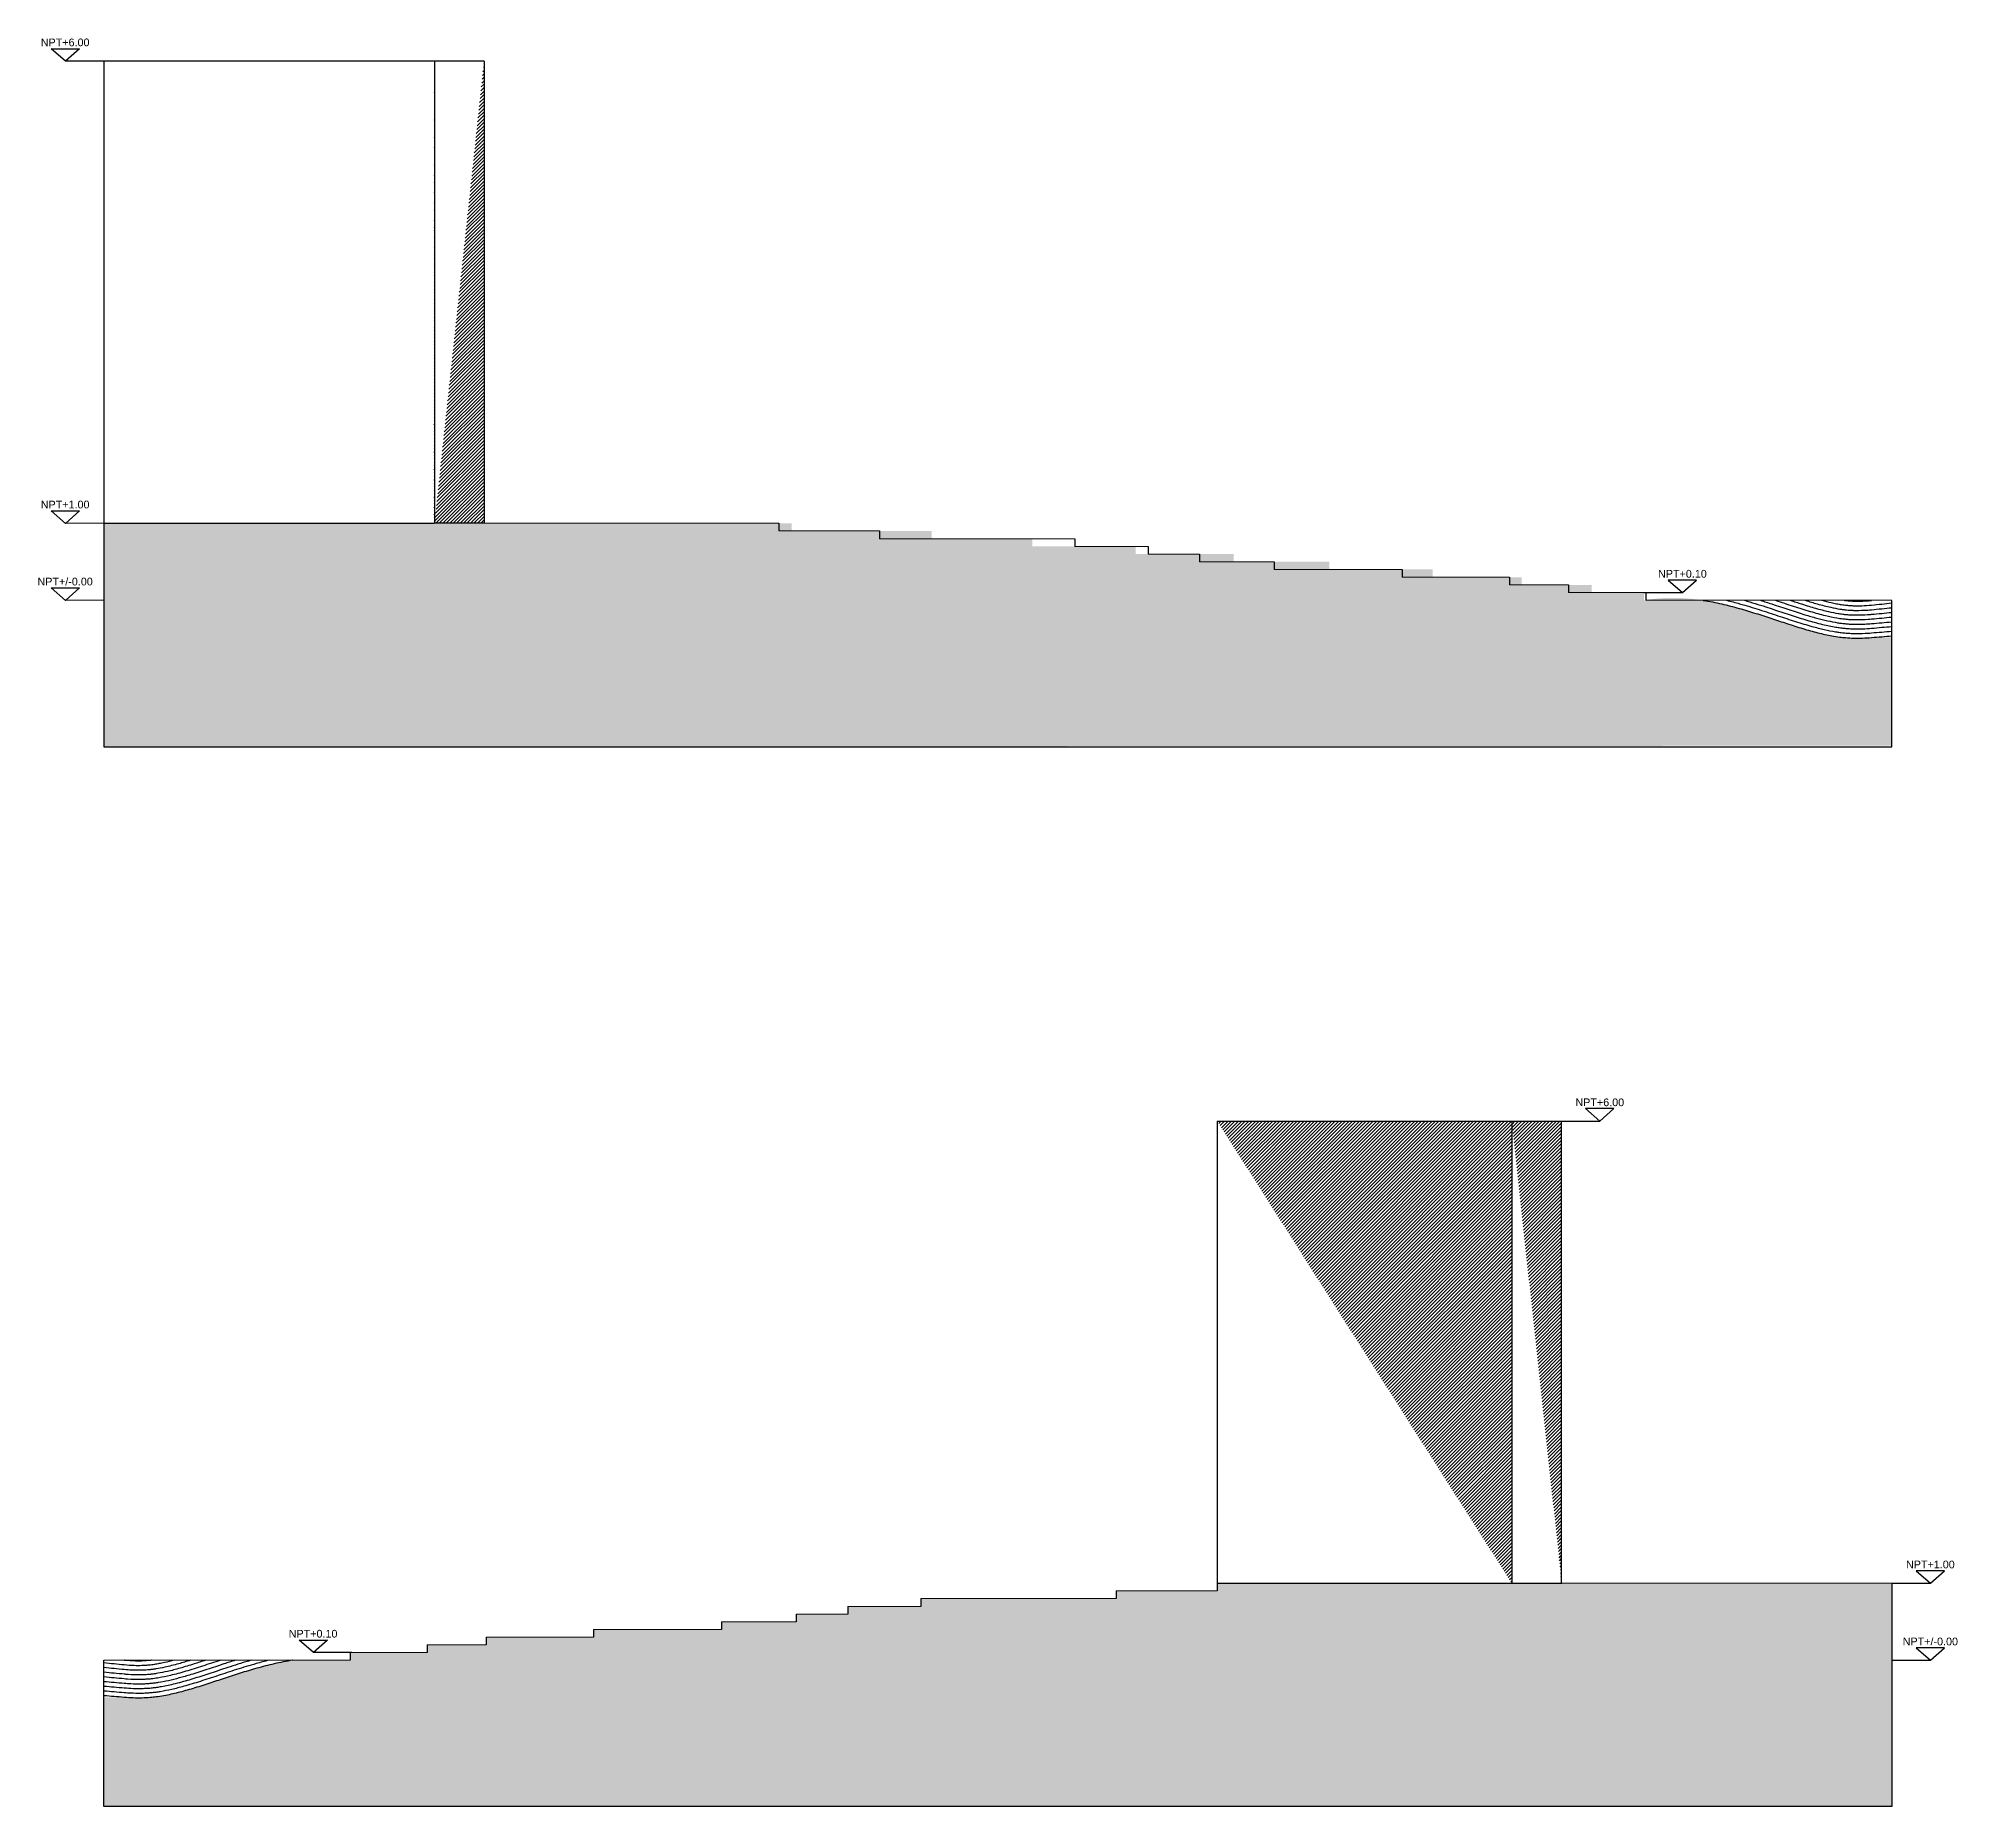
# Model space of a CAD drawing. Header units: centimetres. Extents: x 760 to 9691, y -810 to 2997.
# Drawn here: x 4184 to 6676, y -810 to 1486 of the extents above; entities that cross this region are included whole.
import ezdxf
from ezdxf.enums import TextEntityAlignment as Align

# ---------------------------------------------------------------- set-up
doc = ezdxf.new("R2010")
doc.units = ezdxf.units.CM
for name, color, linetype in [('A-ANNO-SYMB', 3, 'Continuous'), ('A-ANNO-TEXT', 3, 'Continuous'), ('acqua', 140, 'Continuous'), ('MURO', 1, 'Continuous')]:
    doc.layers.add(name, color=color, linetype=linetype)
doc.layers.add('Wall', color=7, linetype='Continuous', lineweight=20)
doc.styles.add('ARIAL', font='Arial.ttf')

msp = doc.modelspace()

# ---------------------------------------------------------------- texts
at = {"layer": 'A-ANNO-TEXT', "style": 'ARIAL'}
for s, rotation, p in [('NPT+6.00', 0.065, (4218.5, 1475.7)), ('NPT+1.00', 0.065, (4218.5, 875.7)), ('NPT+/-0.00', 0.065, (4218.5, 775.7)), ('NPT+6.00', 359.935, (6211.6, 99.6)), ('NPT+1.00', 359.935, (6640.9, -500.4)), ('NPT+/-0.00', 359.935, (6640.9, -600.4))]:
    msp.add_text(s, height=10, rotation=rotation, dxfattribs=at).set_placement(p, align=Align.CENTER)
for p in [(6318.9, 785.8), (4540.5, -590.3)]:
    msp.add_text('NPT+0.10', height=10, dxfattribs=at).set_placement(p, align=Align.CENTER)

# ---------------------------------------------------------------- hatches: boundary and pattern name
h = msp.add_hatch()
h.set_pattern_fill('AR-SAND', color=256)
edge = h.paths.add_edge_path()
edge.add_spline(control_points=[(6564.6, 708.1), (6560.6, 707.7), (6556.8, 707.5), (6545.4, 707.1), (6538, 707.3), (6528.4, 708.1), (6525.9, 708.4), (6520, 709.1), (6516.5, 709.7), (6507.1, 711.4), (6501, 712.7), (6488.4, 715.9), (6481.9, 717.7), (6468.6, 721.7), (6461.7, 723.9), (6448.2, 728.3), (6441.6, 730.5), (6428.1, 734.9), (6421.1, 737.2), (6407, 741.7), (6399.8, 743.8), (6385.1, 748), (6377.6, 750), (6362.2, 753.5), (6354.3, 755), (6338.2, 757.5), (6329.9, 758.5), (6316.4, 759.4), (6311.3, 759.5), (6303.4, 759.5), (6300.6, 759.5), (6295.1, 759.3), (6292.3, 759.1), (6286.9, 758.7), (6284.3, 758.4), (6279.1, 757.8), (6276.5, 757.5), (6272.3, 756.9), (6270.7, 756.6), (6269, 756.4)], knot_values=[1682.444381, 1682.444381, 1682.444381, 1682.444381, 1696.959656, 1696.959656, 1725.814859, 1725.814859, 1735.740588, 1735.740588, 1749.13851, 1749.13851, 1771.292698, 1771.292698, 1793.446887, 1793.446887, 1815.601075, 1815.601075, 1836.106776, 1836.106776, 1856.612477, 1856.612477, 1877.118177, 1877.118177, 1897.623878, 1897.623878, 1918.129578, 1918.129578, 1938.635279, 1938.635279, 1950.917514, 1950.917514, 1957.402573, 1957.402573, 1963.887632, 1963.887632, 1969.924424, 1969.924424, 1975.961216, 1975.961216, 1979.86048, 1979.86048, 1979.86048, 1979.86048], degree=3, periodic=0)
edge.add_line((6268.9, 756.3), (6268.9, 766.4))
edge.add_line((6268.9, 766.4), (6201.2, 766.4))
edge.add_line((6201.2, 766.4), (6201.2, 776.4))
edge.add_line((6201.2, 776.4), (6110, 776.4))
edge.add_line((6110, 776.4), (6110, 786.4))
edge.add_line((6110, 786.4), (5994.5, 786.4))
edge.add_line((5994.5, 786.4), (5994.5, 796.4))
edge.add_line((5994.5, 796.4), (5860.2, 796.4))
edge.add_line((5860.2, 796.4), (5860.2, 806.4))
edge.add_line((5860.2, 806.4), (5736.2, 806.4))
edge.add_line((5736.2, 806.4), (5736.2, 816.4))
edge.add_line((5736.2, 816.4), (5608.7, 816.4))
edge.add_line((5608.7, 816.4), (5608.7, 826.4))
edge.add_line((5608.7, 826.4), (5474.4, 826.4))
edge.add_line((5474.4, 826.4), (5474.4, 836.4))
edge.add_line((5474.4, 836.4), (5343.7, 836.4))
edge.add_line((5343.7, 836.4), (5343.7, 846.4))
edge.add_line((5343.7, 846.4), (5161.9, 846.4))
edge.add_line((5161.9, 846.4), (5161.9, 856.4))
edge.add_line((5161.9, 856.4), (4268.9, 856.4))
edge.add_line((4268.9, 856.4), (4268.9, 756.4))
edge.add_line((4268.9, 756.4), (4268.9, 566.3))
edge.add_line((4268.9, 566.3), (6591, 567.6))
edge.add_line((6591, 567.6), (6590.9, 708.1))
h = msp.add_hatch()
h.set_pattern_fill('AR-SAND', color=256)
h.set_pattern_definition([(37.5, (-2322, -1376.104), (-1.60003, 48.94132), [0, -38.608, 0, -43.18, 0, -41.275]), (7.5, (-2322, -1376.104), (44.95233, 71.6825), [0, -20.828, 0, -34.798, 0, -13.335]), (327.5, (-2353.24, -1376.104), (79.09924, 0.14372), [0, -12.7, 0, -45.72, 0, -59.69]), (317.5, (-2353.24, -1376.104), (76.35565, 22.29293), [0, -6.35, 0, -29.972, 0, -34.29])])
edge = h.paths.add_edge_path()
edge.add_spline(control_points=[(4295.3, -668), (4299.2, -668.4), (4303.1, -668.6), (4314.5, -669), (4321.8, -668.8), (4331.5, -668), (4334, -667.7), (4339.9, -667), (4343.3, -666.4), (4352.8, -664.7), (4358.9, -663.4), (4371.5, -660.2), (4377.9, -658.4), (4391.3, -654.4), (4398.1, -652.2), (4411.6, -647.8), (4418.3, -645.6), (4431.8, -641.2), (4438.7, -638.9), (4452.8, -634.4), (4460, -632.3), (4474.8, -628.1), (4482.3, -626.2), (4497.7, -622.6), (4505.6, -621.1), (4521.7, -619.8), (4530, -619.8), (4543.5, -619.8), (4548.6, -619.8), (4556.5, -619.8), (4559.3, -619.8), (4564.8, -619.8), (4567.6, -619.8), (4573, -619.8), (4575.6, -619.8), (4580.8, -619.8), (4583.4, -619.8), (4587.6, -619.2), (4589.2, -619.5), (4590.8, -619.8)], knot_values=[1682.444381, 1682.444381, 1682.444381, 1682.444381, 1696.959656, 1696.959656, 1725.814859, 1725.814859, 1735.740588, 1735.740588, 1749.13851, 1749.13851, 1771.292698, 1771.292698, 1793.446887, 1793.446887, 1815.601075, 1815.601075, 1836.106776, 1836.106776, 1856.612477, 1856.612477, 1877.118177, 1877.118177, 1897.623878, 1897.623878, 1918.129578, 1918.129578, 1938.635279, 1938.635279, 1950.917514, 1950.917514, 1957.402573, 1957.402573, 1963.887632, 1963.887632, 1969.924424, 1969.924424, 1975.961216, 1975.961216, 1979.86048, 1979.86048, 1979.86048, 1979.86048], degree=3, periodic=0)
edge.add_line((4588.6, -619.8), (4588.6, -609.8))
edge.add_line((4588.6, -609.8), (4688.8, -609.8))
edge.add_line((4688.8, -609.8), (4688.8, -599.8))
edge.add_line((4688.8, -599.8), (4765.4, -599.8))
edge.add_line((4765.4, -599.8), (4765.4, -589.8))
edge.add_line((4765.4, -589.8), (4904.9, -589.8))
edge.add_line((4904.9, -589.8), (4904.9, -579.8))
edge.add_line((4904.9, -579.8), (5071, -579.8))
edge.add_line((5071, -579.8), (5071, -569.8))
edge.add_line((5071, -569.8), (5167.9, -569.8))
edge.add_line((5167.9, -569.8), (5167.9, -559.8))
edge.add_line((5167.9, -559.8), (5234.9, -559.8))
edge.add_line((5234.9, -559.8), (5234.9, -549.8))
edge.add_line((5234.9, -549.8), (5329.9, -549.8))
edge.add_line((5329.9, -549.8), (5329.9, -539.8))
edge.add_line((5329.9, -539.8), (5583.7, -539.8))
edge.add_line((5583.7, -539.8), (5583.7, -529.8))
edge.add_line((5583.7, -529.8), (5714.7, -529.8))
edge.add_line((5714.7, -529.8), (5714.7, -519.8))
edge.add_line((5714.7, -519.8), (6590.9, -519.8))
edge.add_line((6590.9, -519.8), (6590.9, -619.8))
edge.add_line((6590.9, -619.8), (6590.9, -809.8))
edge.add_line((6590.9, -809.8), (4268.9, -808.5))
edge.add_line((4268.9, -808.5), (4269, -668))
at = {"layer": 'MURO'}
h = msp.add_hatch(dxfattribs=at)
h.set_pattern_fill('ANSI31', color=256)
edge = h.paths.add_edge_path()
edge.add_line((4698.2, 1456.4), (4698.2, 856.4))
edge.add_line((4762.6, 1456.4), (4268.9, 1456.4))
edge.add_line((4762.6, 1456.4), (4762.6, 856.4))
edge.add_line((4762.6, 856.4), (4697.6, 856.4))
h = msp.add_hatch(dxfattribs=at)
h.set_pattern_fill('ANSI31', color=256)
edge = h.paths.add_edge_path()
edge.add_line((6097.3, 80.2), (6097.3, -519.8))
edge.add_line((5714.7, 80.2), (6161.6, 80.2))
edge.add_line((6161.6, 80.2), (6161.6, -519.8))
edge.add_line((6097.3, -519.8), (6162.3, -519.8))

# ---------------------------------------------------------------- linework, layer by layer
for p, q in [((4268.9, 856.4), (4268.9, 756.4)), ((4268.9, 856.4), (4268.9, 756.4)), ((5145.2, 856.4), (5145.2, 846.4)), ((5276.1, 846.4), (5276.1, 836.4)), ((5530, 836.4), (5530, 826.4)), ((5625, 826.4), (5625, 816.4)), ((5691.9, 816.4), (5691.9, 806.4)), ((5788.9, 806.4), (5788.9, 796.4)), ((5954.9, 796.4), (5954.9, 786.4)), ((6094.5, 786.4), (6094.5, 776.4)), ((6171, 776.4), (6171, 766.4)), ((4268.9, 756.4), (4268.9, 566.3)), ((6271.3, 766.4), (6271.3, 756.4)), ((6590.9, 566.3), (6590.9, 756.3)), ((4268.9, 566.3), (6590.9, 566.3)), ((5714.7, -519.8), (5714.7, -529.8)), ((6590.9, -519.8), (6590.9, -619.8)), ((5329.9, -539.8), (5329.9, -549.8)), ((5583.7, -529.8), (5583.7, -539.8)), ((5071, -569.8), (5071, -579.8)), ((5167.9, -559.8), (5167.9, -569.8)), ((5234.9, -549.8), (5234.9, -559.8)), ((4765.4, -589.8), (4765.4, -599.8)), ((4904.9, -579.8), (4904.9, -589.8)), ((4268.9, -809.8), (4268.9, -619.8)), ((4588.6, -609.8), (4588.6, -619.8)), ((4688.8, -599.8), (4688.8, -609.8)), ((6590.9, -619.8), (6590.9, -809.8)), ((6590.9, -809.8), (4268.9, -809.8))]:
    msp.add_line(p, q)
at = {"layer": 'A-ANNO-SYMB', "ltscale": 0.8}
for p, q in [((4268.9, 1456.4), (4218.9, 1456.3)), ((4268.9, 856.4), (4218.9, 856.3)), ((4268.9, 756.4), (4218.9, 756.3)), ((6268.9, 766.4), (6318.9, 766.4)), ((6161.6, 80.2), (6211.6, 80.2)), ((6590.9, -519.8), (6640.9, -519.8)), ((4590.9, -609.8), (4540.9, -609.8)), ((6590.9, -619.8), (6640.9, -619.8))]:
    msp.add_line(p, q, dxfattribs=at)
at = {"layer": 'A-ANNO-SYMB'}
for points in [[(4218.9, 1456.3), (4200.5, 1472.5), (4237.3, 1472.5)], [(4218.9, 856.3), (4200.5, 872.5), (4237.3, 872.5)], [(6318.9, 766.4), (6337.3, 782.6), (6300.5, 782.6)], [(4218.9, 756.3), (4200.5, 772.5), (4237.3, 772.5)], [(6211.6, 80.2), (6230, 96.4), (6193.2, 96.4)], [(6640.9, -519.8), (6659.3, -503.6), (6622.6, -503.6)], [(4540.9, -609.8), (4522.5, -593.5), (4559.3, -593.5)], [(6640.9, -619.8), (6659.3, -603.6), (6622.6, -603.6)]]:
    msp.add_lwpolyline(points, close=True, dxfattribs=at)
at = {"layer": 'acqua'}
for points, knots in [([(6345.8, 756.4), (6345.9, 756.3), (6346.1, 756.3), (6354.3, 755), (6362.2, 753.5), (6377.6, 750), (6385.1, 748), (6399.8, 743.8), (6407, 741.7), (6421.1, 737.2), (6428.1, 734.9), (6441.6, 730.5), (6448.2, 728.3), (6461.7, 723.9), (6468.6, 721.7), (6481.9, 717.7), (6488.4, 715.9), (6501, 712.7), (6507.1, 711.4), (6516.5, 709.7), (6520, 709.1), (6525.9, 708.4), (6528.4, 708.1), (6538, 707.3), (6545.4, 707.1), (6556.8, 707.5), (6560.6, 707.7), (6564.6, 708.1), (6564.6, 708.1), (6564.6, 708.1), (6564.6, 708.1), (6573.3, 708.8), (6582.1, 709.5), (6590.9, 710.3)], [1743.825881, 1743.825881, 1743.825881, 1743.825881, 1744.175282, 1744.175282, 1764.680983, 1764.680983, 1785.186683, 1785.186683, 1805.692384, 1805.692384, 1826.198085, 1826.198085, 1846.703785, 1846.703785, 1868.857974, 1868.857974, 1891.012162, 1891.012162, 1913.16635, 1913.16635, 1926.564272, 1926.564272, 1936.490002, 1936.490002, 1965.345205, 1965.345205, 1979.86048, 1979.86048, 1979.86048, 1979.863664, 1979.863664, 1979.863664, 2012.485439, 2012.485439, 2012.485439, 2012.485439]), ([(6376.3, 756.4), (6382.1, 755), (6387.7, 753.5), (6402, 749.5), (6410.4, 746.9), (6427, 741.6), (6435, 739), (6450.7, 733.8), (6458.3, 731.3), (6473.1, 726.6), (6480.2, 724.4), (6492.6, 721), (6497.9, 719.7), (6508.1, 717.3), (6513.1, 716.3), (6519.8, 715.2), (6521.8, 715), (6525.8, 714.4), (6527.9, 714.2), (6532.2, 713.8), (6534.3, 713.6), (6538.6, 713.4), (6540.8, 713.3), (6547.3, 713.2), (6551.8, 713.3), (6559, 713.7), (6561.8, 713.8), (6564.6, 714.1), (6564.6, 714.1), (6564.6, 714.1), (6564.6, 714.1), (6573.3, 714.8), (6582.1, 715.6), (6590.9, 716.3)], [1769.1928, 1769.1928, 1769.1928, 1769.1928, 1784.409653, 1784.409653, 1808.41437, 1808.41437, 1832.419088, 1832.419088, 1856.423805, 1856.423805, 1880.428522, 1880.428522, 1899.26089, 1899.26089, 1918.093258, 1918.093258, 1925.895247, 1925.895247, 1934.706752, 1934.706752, 1943.518258, 1943.518258, 1952.329763, 1952.329763, 1969.952774, 1969.952774, 1980.494814, 1980.494814, 1980.494814, 1980.498032, 1980.498032, 1980.498032, 2013.888773, 2013.888773, 2013.888773, 2013.888773]), ([(6399.6, 756.4), (6409, 753.6), (6418.2, 750.8), (6434.7, 745.4), (6442.1, 742.9), (6456.6, 738.2), (6463.6, 735.9), (6477.2, 731.6), (6483.8, 729.6), (6493.8, 726.9), (6497.5, 726), (6506.9, 723.7), (6512.6, 722.5), (6520.1, 721.3), (6522.1, 721), (6526, 720.4), (6527.9, 720.2), (6531.7, 719.9), (6533.6, 719.7), (6537.5, 719.5), (6539.4, 719.4), (6545.3, 719.2), (6549.2, 719.2), (6556.9, 719.5), (6560.7, 719.8), (6564.6, 720.1), (6564.6, 720.1), (6564.6, 720.1), (6564.6, 720.1), (6573.3, 720.9), (6582.1, 721.7), (6590.9, 722.4)], [1788.755248, 1788.755248, 1788.755248, 1788.755248, 1814.704991, 1814.704991, 1837.151429, 1837.151429, 1859.597868, 1859.597868, 1882.044306, 1882.044306, 1895.135713, 1895.135713, 1917.089972, 1917.089972, 1925.297808, 1925.297808, 1933.54056, 1933.54056, 1941.783312, 1941.783312, 1950.026064, 1950.026064, 1966.138166, 1966.138166, 1981.160105, 1981.160105, 1981.160105, 1981.163364, 1981.163364, 1981.163364, 2015.348584, 2015.348584, 2015.348584, 2015.348584]), ([(6420.3, 756.4), (6425.3, 754.8), (6430.2, 753.2), (6442.7, 749.1), (6450.1, 746.6), (6464.4, 741.9), (6471.3, 739.7), (6483.2, 736.1), (6488.2, 734.6), (6498, 732), (6502.7, 730.8), (6511.9, 728.8), (6516.2, 728), (6522.2, 727), (6523.9, 726.8), (6527.5, 726.3), (6529.4, 726.1), (6533.1, 725.8), (6534.9, 725.6), (6538.7, 725.4), (6540.6, 725.3), (6546.9, 725.2), (6551.3, 725.3), (6558.7, 725.7), (6561.6, 725.9), (6564.6, 726.1), (6564.6, 726.1), (6564.6, 726.1), (6564.6, 726.1), (6573.3, 726.9), (6582.1, 727.7), (6590.9, 728.5)], [1806.424471, 1806.424471, 1806.424471, 1806.424471, 1820.835961, 1820.835961, 1843.461091, 1843.461091, 1866.08622, 1866.08622, 1883.738863, 1883.738863, 1901.391505, 1901.391505, 1919.044148, 1919.044148, 1926.461761, 1926.461761, 1934.774258, 1934.774258, 1943.086755, 1943.086755, 1951.399251, 1951.399251, 1970.19153, 1970.19153, 1981.859635, 1981.859635, 1981.859635, 1981.862949, 1981.862949, 1981.862949, 2016.86779, 2016.86779, 2016.86779, 2016.86779]), ([(6439.7, 756.4), (6447.7, 753.7), (6455.4, 751.2), (6470.4, 746.3), (6477.7, 744), (6491.6, 739.9), (6498.2, 738.1), (6509.8, 735.4), (6514.8, 734.3), (6522.2, 733.1), (6524.9, 732.7), (6529, 732.2), (6530.6, 732), (6534.1, 731.7), (6536, 731.6), (6539.9, 731.4), (6541.8, 731.3), (6549.1, 731.2), (6554.6, 731.4), (6561.7, 731.9), (6563.1, 732), (6564.6, 732.2), (6564.6, 732.2), (6564.6, 732.2), (6564.6, 732.2), (6573.3, 733), (6582.1, 733.8), (6590.9, 734.6)], [1823.592156, 1823.592156, 1823.592156, 1823.592156, 1847.406065, 1847.406065, 1871.741448, 1871.741448, 1896.076832, 1896.076832, 1916.33164, 1916.33164, 1928.068229, 1928.068229, 1935.427839, 1935.427839, 1944.2689, 1944.2689, 1953.10996, 1953.10996, 1976.807691, 1976.807691, 1982.594364, 1982.594364, 1982.594364, 1982.597744, 1982.597744, 1982.597744, 2018.445641, 2018.445641, 2018.445641, 2018.445641]), ([(6458.9, 756.4), (6464, 754.7), (6468.9, 753.1), (6480.1, 749.6), (6486.1, 747.7), (6497.8, 744.5), (6503.3, 743), (6512.9, 740.8), (6517.1, 740), (6523.1, 739), (6525.2, 738.7), (6528.8, 738.2), (6530.3, 738.1), (6533.7, 737.8), (6535.5, 737.6), (6539.2, 737.4), (6541.1, 737.3), (6544.9, 737.3), (6546.9, 737.3), (6553.3, 737.4), (6557.9, 737.6), (6563.3, 738.1), (6563.9, 738.1), (6564.6, 738.2), (6564.6, 738.2), (6564.6, 738.2), (6564.6, 738.2), (6573.3, 739), (6582.1, 739.9), (6590.9, 740.7)], [1841.262504, 1841.262504, 1841.262504, 1841.262504, 1857.361203, 1857.361203, 1878.475204, 1878.475204, 1899.589205, 1899.589205, 1917.064272, 1917.064272, 1926.546792, 1926.546792, 1934.056895, 1934.056895, 1942.925024, 1942.925024, 1951.793152, 1951.793152, 1960.661281, 1960.661281, 1980.659543, 1980.659543, 1983.366719, 1983.366719, 1983.366719, 1983.370178, 1983.370178, 1983.370178, 2020.084519, 2020.084519, 2020.084519, 2020.084519]), ([(6478.5, 756.4), (6483.8, 754.7), (6489, 753.1), (6500.2, 750), (6506.2, 748.5), (6515.8, 746.4), (6519.7, 745.6), (6524.8, 744.8), (6526.2, 744.6), (6529.2, 744.2), (6530.7, 744.1), (6533.6, 743.8), (6535.1, 743.7), (6538.1, 743.5), (6539.7, 743.4), (6545.6, 743.2), (6550.1, 743.3), (6558, 743.6), (6561.2, 743.9), (6564.6, 744.2), (6564.6, 744.2), (6564.6, 744.2), (6564.6, 744.2), (6573.3, 745.1), (6582.1, 745.9), (6590.9, 746.8)], [1860.661737, 1860.661737, 1860.661737, 1860.661737, 1878.903321, 1878.903321, 1902.197841, 1902.197841, 1919.21555, 1919.21555, 1926.002041, 1926.002041, 1933.562434, 1933.562434, 1941.122827, 1941.122827, 1948.68322, 1948.68322, 1970.035878, 1970.035878, 1984.178369, 1984.178369, 1984.178369, 1984.181907, 1984.181907, 1984.181907, 2021.792769, 2021.792769, 2021.792769, 2021.792769]), ([(6499.9, 756.4), (6504.2, 755.2), (6508.3, 754.2), (6514.5, 752.8), (6516.8, 752.3), (6521.3, 751.5), (6523.4, 751.1), (6526.6, 750.6), (6527.8, 750.5), (6530.1, 750.2), (6531.2, 750.1), (6533.8, 749.8), (6535.4, 749.7), (6538.5, 749.5), (6540.1, 749.4), (6544.9, 749.2), (6548.3, 749.2), (6555.8, 749.5), (6560.1, 749.8), (6564.6, 750.2), (6564.6, 750.2), (6564.6, 750.2), (6564.6, 750.2), (6573.3, 751.1), (6582.1, 752), (6590.9, 752.9)], [1884.378312, 1884.378312, 1884.378312, 1884.378312, 1900.953574, 1900.953574, 1910.996034, 1910.996034, 1921.038494, 1921.038494, 1926.908592, 1926.908592, 1932.77869, 1932.77869, 1940.969962, 1940.969962, 1949.161234, 1949.161234, 1965.543779, 1965.543779, 1985.032772, 1985.032772, 1985.032772, 1985.036404, 1985.036404, 1985.036404, 2023.566114, 2023.566114, 2023.566114, 2023.566114]), ([(6529.1, 756.4), (6529.5, 756.3), (6530, 756.2), (6531.7, 756), (6532.9, 755.9), (6535.4, 755.7), (6536.7, 755.6), (6539.2, 755.4), (6540.5, 755.4), (6544.4, 755.3), (6547.1, 755.2), (6554.5, 755.4), (6559.2, 755.7), (6564.4, 756.2), (6564.5, 756.3), (6564.6, 756.3)], [1925.799411, 1925.799411, 1925.799411, 1925.799411, 1928.22565, 1928.22565, 1935.166708, 1935.166708, 1942.107766, 1942.107766, 1949.048823, 1949.048823, 1962.930939, 1962.930939, 1985.497686, 1985.497686, 1985.932719, 1985.932719, 1985.932719, 1985.932719]), ([(4483.5, -619.8), (4477.8, -621.1), (4472.2, -622.6), (4457.9, -626.6), (4449.4, -629.2), (4432.9, -634.5), (4424.9, -637.1), (4409.2, -642.3), (4401.6, -644.8), (4386.8, -649.5), (4379.6, -651.7), (4367.3, -655.1), (4362, -656.5), (4351.8, -658.8), (4346.8, -659.8), (4340.1, -660.9), (4338.1, -661.2), (4334, -661.7), (4331.9, -661.9), (4327.7, -662.3), (4325.6, -662.5), (4321.3, -662.7), (4319.1, -662.8), (4312.5, -662.9), (4308.1, -662.8), (4300.8, -662.4), (4298.1, -662.3), (4295.3, -662), (4295.3, -662), (4295.3, -662), (4295.3, -662), (4286.5, -661.3), (4277.7, -660.5), (4268.9, -659.8)], [1769.1928, 1769.1928, 1769.1928, 1769.1928, 1784.409653, 1784.409653, 1808.41437, 1808.41437, 1832.419088, 1832.419088, 1856.423805, 1856.423805, 1880.428522, 1880.428522, 1899.26089, 1899.26089, 1918.093258, 1918.093258, 1925.895247, 1925.895247, 1934.706752, 1934.706752, 1943.518258, 1943.518258, 1952.329763, 1952.329763, 1969.952774, 1969.952774, 1980.494814, 1980.494814, 1980.494814, 1980.498032, 1980.498032, 1980.498032, 2013.888773, 2013.888773, 2013.888773, 2013.888773]), ([(4460.3, -619.8), (4450.8, -622.5), (4441.7, -625.3), (4425.2, -630.7), (4417.8, -633.2), (4403.3, -637.9), (4396.3, -640.2), (4382.7, -644.5), (4376.1, -646.5), (4366, -649.2), (4362.4, -650.1), (4352.9, -652.4), (4347.2, -653.6), (4339.8, -654.8), (4337.8, -655.1), (4333.9, -655.7), (4332, -655.9), (4328.2, -656.3), (4326.2, -656.4), (4322.4, -656.6), (4320.4, -656.7), (4314.6, -656.9), (4310.7, -656.9), (4303, -656.6), (4299.2, -656.3), (4295.3, -656), (4295.3, -656), (4295.3, -656), (4295.3, -656), (4286.5, -655.2), (4277.7, -654.5), (4268.9, -653.7)], [1788.755248, 1788.755248, 1788.755248, 1788.755248, 1814.704991, 1814.704991, 1837.151429, 1837.151429, 1859.597868, 1859.597868, 1882.044306, 1882.044306, 1895.135713, 1895.135713, 1917.089972, 1917.089972, 1925.297808, 1925.297808, 1933.54056, 1933.54056, 1941.783312, 1941.783312, 1950.026064, 1950.026064, 1966.138166, 1966.138166, 1981.160105, 1981.160105, 1981.160105, 1981.163364, 1981.163364, 1981.163364, 2015.348584, 2015.348584, 2015.348584, 2015.348584]), ([(4439.6, -619.8), (4434.6, -621.3), (4429.6, -622.9), (4417.2, -627), (4409.8, -629.5), (4395.5, -634.2), (4388.6, -636.4), (4376.7, -640), (4371.6, -641.5), (4361.8, -644.1), (4357.1, -645.3), (4348, -647.3), (4343.6, -648.1), (4337.7, -649.1), (4335.9, -649.3), (4332.4, -649.8), (4330.5, -650), (4326.8, -650.3), (4324.9, -650.5), (4321.2, -650.7), (4319.3, -650.8), (4313, -650.9), (4308.5, -650.8), (4301.1, -650.4), (4298.2, -650.2), (4295.3, -650), (4295.3, -650), (4295.3, -650), (4295.3, -650), (4286.5, -649.2), (4277.7, -648.4), (4268.9, -647.6)], [1806.424471, 1806.424471, 1806.424471, 1806.424471, 1820.835961, 1820.835961, 1843.461091, 1843.461091, 1866.08622, 1866.08622, 1883.738863, 1883.738863, 1901.391505, 1901.391505, 1919.044148, 1919.044148, 1926.461761, 1926.461761, 1934.774258, 1934.774258, 1943.086755, 1943.086755, 1951.399251, 1951.399251, 1970.19153, 1970.19153, 1981.859635, 1981.859635, 1981.859635, 1981.862949, 1981.862949, 1981.862949, 2016.86779, 2016.86779, 2016.86779, 2016.86779]), ([(4420.1, -619.8), (4412.2, -622.4), (4404.5, -624.9), (4389.5, -629.8), (4382.2, -632.1), (4368.3, -636.2), (4361.6, -638), (4350.1, -640.7), (4345.1, -641.8), (4337.6, -643), (4335, -643.4), (4330.8, -643.9), (4329.3, -644.1), (4325.8, -644.4), (4323.9, -644.5), (4320, -644.7), (4318.1, -644.8), (4310.7, -644.9), (4305.2, -644.7), (4298.1, -644.2), (4296.7, -644.1), (4295.3, -644), (4295.3, -644), (4295.3, -644), (4295.3, -644), (4286.5, -643.1), (4277.7, -642.3), (4268.9, -641.5)], [1823.592156, 1823.592156, 1823.592156, 1823.592156, 1847.406065, 1847.406065, 1871.741448, 1871.741448, 1896.076832, 1896.076832, 1916.33164, 1916.33164, 1928.068229, 1928.068229, 1935.427839, 1935.427839, 1944.2689, 1944.2689, 1953.10996, 1953.10996, 1976.807691, 1976.807691, 1982.594364, 1982.594364, 1982.594364, 1982.597744, 1982.597744, 1982.597744, 2018.445641, 2018.445641, 2018.445641, 2018.445641]), ([(4401, -619.8), (4395.9, -621.4), (4390.9, -623), (4379.8, -626.5), (4373.7, -628.4), (4362.1, -631.7), (4356.6, -633.1), (4347, -635.3), (4342.8, -636.1), (4336.7, -637.1), (4334.7, -637.4), (4331.1, -637.9), (4329.5, -638), (4326.2, -638.4), (4324.4, -638.5), (4320.6, -638.7), (4318.7, -638.8), (4314.9, -638.8), (4313, -638.8), (4306.6, -638.8), (4302, -638.5), (4296.6, -638), (4296, -638), (4295.3, -637.9), (4295.3, -637.9), (4295.3, -637.9), (4295.3, -637.9), (4286.5, -637.1), (4277.7, -636.2), (4268.9, -635.4)], [1841.262504, 1841.262504, 1841.262504, 1841.262504, 1857.361203, 1857.361203, 1878.475204, 1878.475204, 1899.589205, 1899.589205, 1917.064272, 1917.064272, 1926.546792, 1926.546792, 1934.056895, 1934.056895, 1942.925024, 1942.925024, 1951.793152, 1951.793152, 1960.661281, 1960.661281, 1980.659543, 1980.659543, 1983.366719, 1983.366719, 1983.366719, 1983.370178, 1983.370178, 1983.370178, 2020.084519, 2020.084519, 2020.084519, 2020.084519]), ([(4381.4, -619.8), (4376, -621.4), (4370.9, -623), (4359.6, -626.1), (4353.7, -627.6), (4344, -629.7), (4340.1, -630.5), (4335, -631.3), (4333.6, -631.5), (4330.7, -631.9), (4329.2, -632), (4326.2, -632.3), (4324.8, -632.4), (4321.7, -632.6), (4320.2, -632.7), (4314.3, -632.9), (4309.7, -632.9), (4301.8, -632.5), (4298.6, -632.2), (4295.3, -631.9), (4295.3, -631.9), (4295.3, -631.9), (4295.3, -631.9), (4286.5, -631), (4277.7, -630.2), (4268.9, -629.3)], [1860.661737, 1860.661737, 1860.661737, 1860.661737, 1878.903321, 1878.903321, 1902.197841, 1902.197841, 1919.21555, 1919.21555, 1926.002041, 1926.002041, 1933.562434, 1933.562434, 1941.122827, 1941.122827, 1948.68322, 1948.68322, 1970.035878, 1970.035878, 1984.178369, 1984.178369, 1984.178369, 1984.181907, 1984.181907, 1984.181907, 2021.792769, 2021.792769, 2021.792769, 2021.792769]), ([(4360, -619.8), (4355.7, -620.9), (4351.6, -621.9), (4345.3, -623.3), (4343, -623.8), (4338.6, -624.6), (4336.5, -625), (4333.2, -625.5), (4332.1, -625.6), (4329.8, -625.9), (4328.7, -626.1), (4326, -626.3), (4324.5, -626.4), (4321.4, -626.6), (4319.8, -626.7), (4314.9, -626.9), (4311.6, -626.9), (4304, -626.6), (4299.8, -626.3), (4295.3, -625.9), (4295.3, -625.9), (4295.3, -625.9), (4295.3, -625.9), (4286.5, -625), (4277.7, -624.1), (4268.9, -623.2)], [1884.378312, 1884.378312, 1884.378312, 1884.378312, 1900.953574, 1900.953574, 1910.996034, 1910.996034, 1921.038494, 1921.038494, 1926.908592, 1926.908592, 1932.77869, 1932.77869, 1940.969962, 1940.969962, 1949.161234, 1949.161234, 1965.543779, 1965.543779, 1985.032772, 1985.032772, 1985.032772, 1985.036404, 1985.036404, 1985.036404, 2023.566114, 2023.566114, 2023.566114, 2023.566114]), ([(4514.1, -619.8), (4513.9, -619.8), (4513.8, -619.8), (4505.6, -621.1), (4497.7, -622.6), (4482.3, -626.2), (4474.8, -628.1), (4460, -632.3), (4452.8, -634.4), (4438.7, -638.9), (4431.8, -641.2), (4418.3, -645.6), (4411.6, -647.8), (4398.1, -652.2), (4391.3, -654.4), (4377.9, -658.4), (4371.5, -660.2), (4358.9, -663.4), (4352.8, -664.7), (4343.3, -666.4), (4339.9, -667), (4334, -667.7), (4331.5, -668), (4321.8, -668.8), (4314.5, -669), (4303.1, -668.6), (4299.2, -668.4), (4295.3, -668), (4295.3, -668), (4295.3, -668), (4295.3, -668), (4286.5, -667.3), (4277.7, -666.6), (4268.9, -665.8)], [1743.825881, 1743.825881, 1743.825881, 1743.825881, 1744.175282, 1744.175282, 1764.680983, 1764.680983, 1785.186683, 1785.186683, 1805.692384, 1805.692384, 1826.198085, 1826.198085, 1846.703785, 1846.703785, 1868.857974, 1868.857974, 1891.012162, 1891.012162, 1913.16635, 1913.16635, 1926.564272, 1926.564272, 1936.490002, 1936.490002, 1965.345205, 1965.345205, 1979.86048, 1979.86048, 1979.86048, 1979.863664, 1979.863664, 1979.863664, 2012.485439, 2012.485439, 2012.485439, 2012.485439]), ([(4330.8, -619.8), (4330.3, -619.8), (4329.9, -619.9), (4328.2, -620.1), (4326.9, -620.2), (4324.5, -620.4), (4323.2, -620.5), (4320.7, -620.7), (4319.4, -620.7), (4315.4, -620.9), (4312.7, -620.9), (4305.4, -620.7), (4300.6, -620.4), (4295.5, -619.9), (4295.4, -619.8), (4295.3, -619.8)], [1925.799411, 1925.799411, 1925.799411, 1925.799411, 1928.22565, 1928.22565, 1935.166708, 1935.166708, 1942.107766, 1942.107766, 1949.048823, 1949.048823, 1962.930939, 1962.930939, 1985.497686, 1985.497686, 1985.932719, 1985.932719, 1985.932719, 1985.932719])]:
    msp.add_open_spline(points, degree=3, knots=knots, dxfattribs=at)
at = {"layer": 'MURO'}
for p, q in [((4762.6, 1456.4), (4268.9, 1456.4)), ((4268.9, 1456.4), (4268.9, 856.4)), ((4698.2, 1456.4), (4698.2, 856.4)), ((4762.6, 1456.4), (4762.6, 856.4)), ((4268.9, 856.4), (4697.6, 856.4)), ((4762.6, 856.4), (4697.6, 856.4)), ((5714.7, 80.2), (5714.7, -519.8)), ((5714.7, 80.2), (6161.6, 80.2)), ((6097.3, 80.2), (6097.3, -519.8)), ((6161.6, 80.2), (6161.6, -519.8)), ((5714.7, -519.8), (6097.3, -519.8)), ((6097.3, -519.8), (6162.3, -519.8))]:
    msp.add_line(p, q, dxfattribs=at)
at = {"layer": 'Wall'}
for p, q in [((4697.6, 856.4), (4268.9, 856.4)), ((5145.2, 856.4), (4762.6, 856.4)), ((5276.1, 846.4), (5145.2, 846.4)), ((5530, 836.4), (5276.1, 836.4)), ((5625, 826.4), (5530, 826.4)), ((5691.9, 816.4), (5625, 816.4)), ((5788.9, 806.4), (5691.9, 806.4)), ((5954.9, 796.4), (5788.9, 796.4)), ((6094.5, 786.4), (5954.9, 786.4)), ((6171, 776.4), (6094.5, 776.4)), ((6271.3, 766.4), (6171, 766.4)), ((6590.9, 756.4), (6271.3, 756.4)), ((5714.7, -519.8), (6097.3, -519.8)), ((6162.3, -519.8), (6590.9, -519.8)), ((5329.9, -539.8), (5583.7, -539.8)), ((5583.7, -529.8), (5714.7, -529.8)), ((5071, -569.8), (5167.9, -569.8)), ((5167.9, -559.8), (5234.9, -559.8)), ((5234.9, -549.8), (5329.9, -549.8)), ((4765.4, -589.8), (4904.9, -589.8)), ((4904.9, -579.8), (5071, -579.8)), ((4268.9, -619.8), (4588.6, -619.8)), ((4588.6, -609.8), (4688.8, -609.8)), ((4688.8, -599.8), (4765.4, -599.8))]:
    msp.add_line(p, q, dxfattribs=at)

msp.set_redraw_order([(e.dxf.handle, doc.entitydb.next_handle()) for e in msp.query("TEXT MTEXT ATTDEF DIMENSION ARC_DIMENSION")])  # texts and dimensions are drawn at this point

doc.saveas('drawing.dxf')
